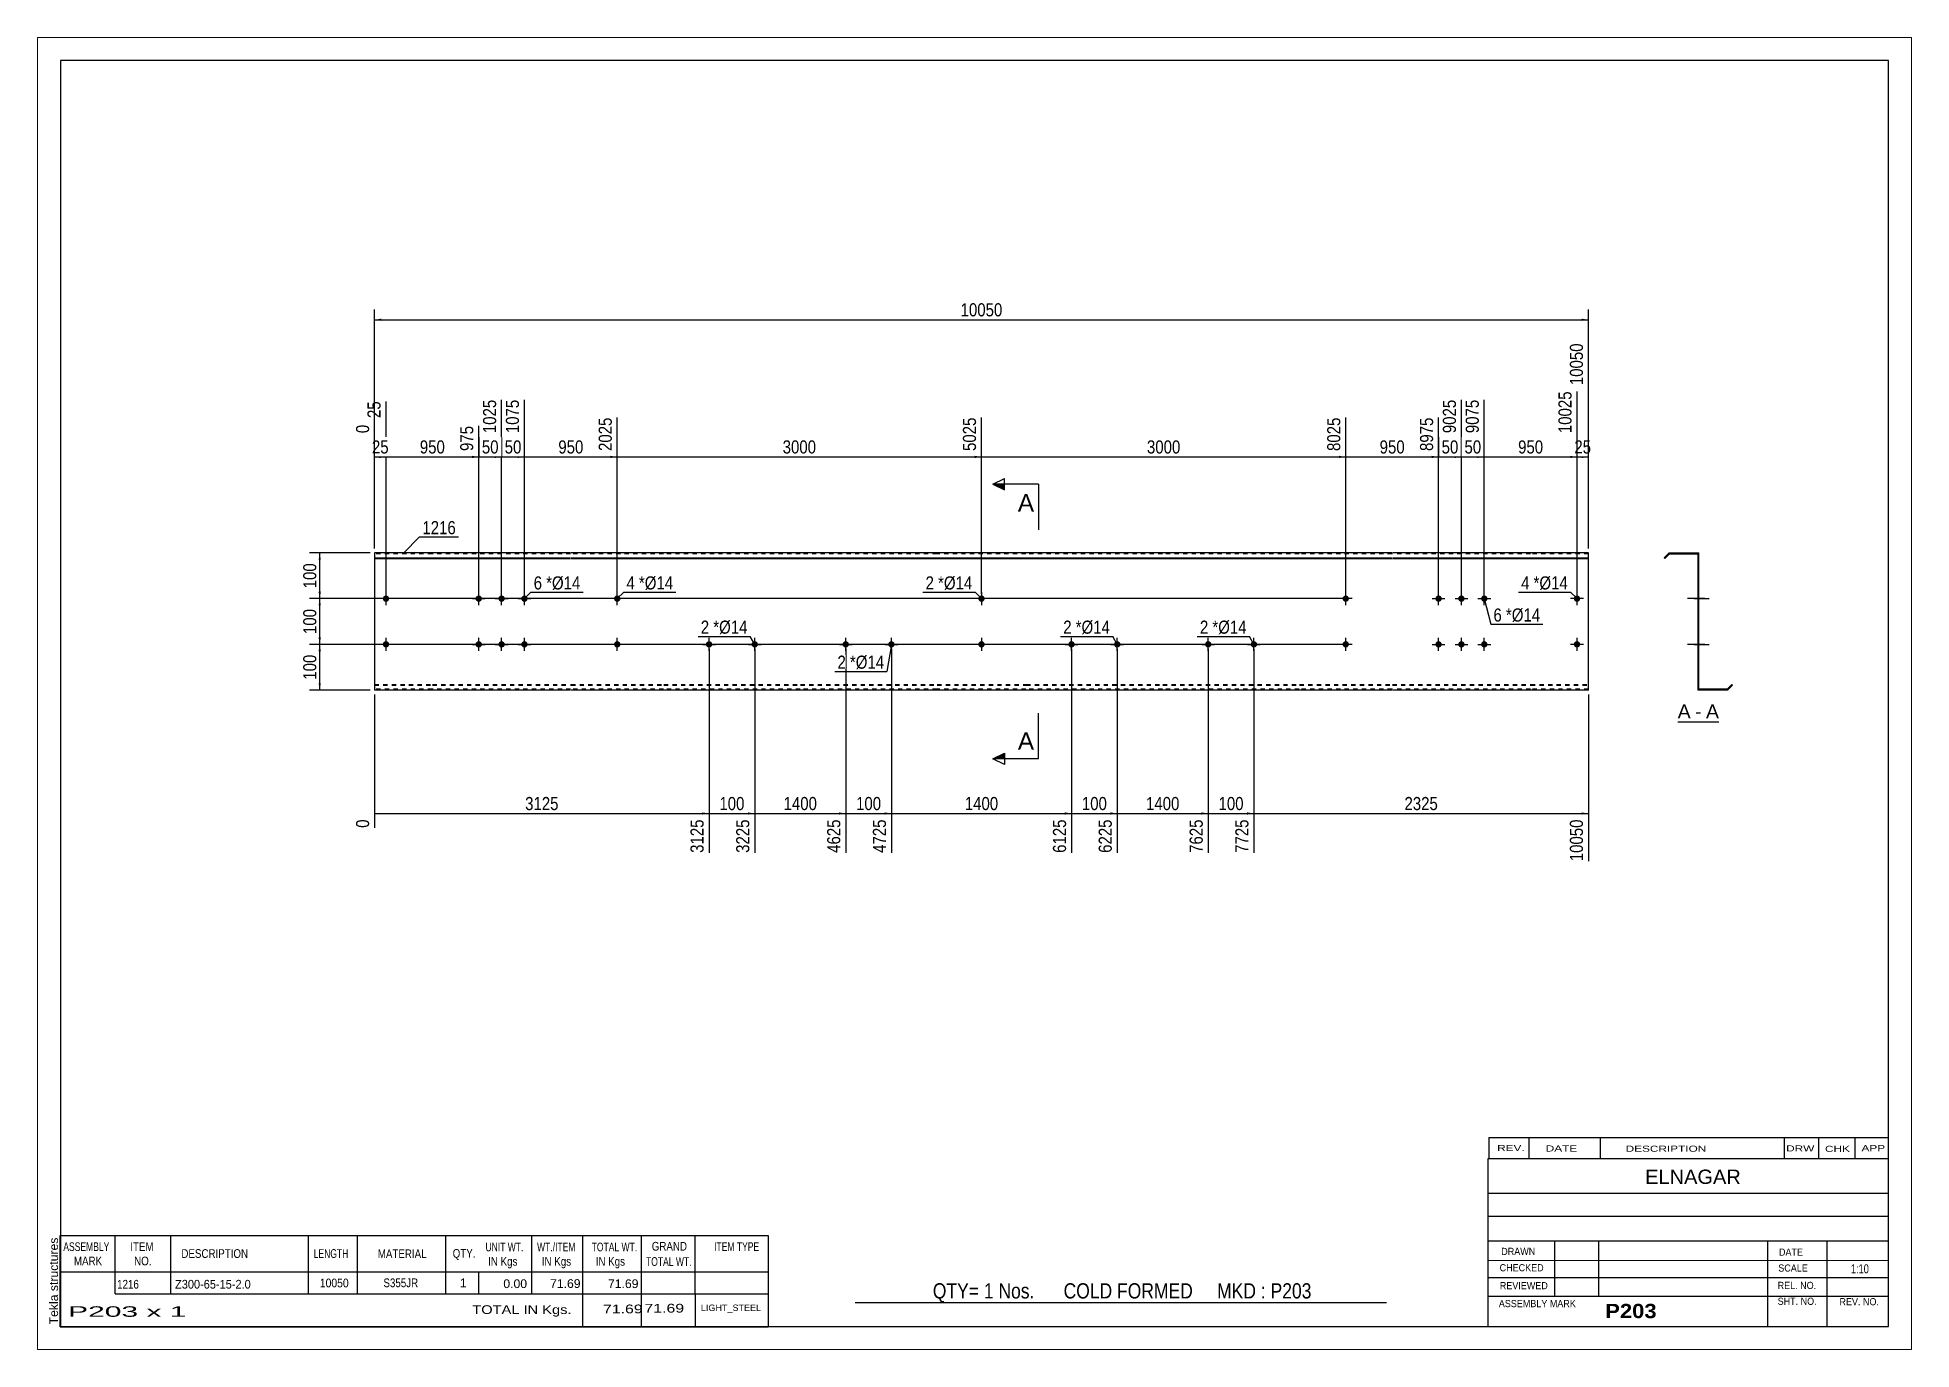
# Paper-space layout 'Layout1' of a CAD drawing. Header units: millimetres. Extents: x 0 to 410, y 0 to 287.
# The model-space entities are those that its viewports show. They can reach past a viewport. Long polylines and large blocks are cut down to what shows.
import ezdxf

# ---------------------------------------------------------------- set-up
doc = ezdxf.new("R2010")
doc.units = ezdxf.units.MM
doc.linetypes.add('DXK_LINE_DOT1', pattern=[1.8814, 0.9407, -0.9407])
doc.layers.add('Viewport layer', color=7, linetype='Continuous', plot=False)
doc.styles.add('Arial', font='ARIAL.TTF', dxfattribs={"height": 0.2})
doc.styles.add('Arial Bold', font='ARIALBD.TTF', dxfattribs={"height": 0.2})
doc.styles.add('Arial Narrow', font='ARIALN.TTF', dxfattribs={"height": 0.2})

# ---------------------------------------------------------------- blocks, each defined once
blk = doc.blocks.new('Unknown-629085039-1781')
at = {"color": 5, "linetype": 'Continuous'}
for p, q in [((331.25, 122.75), (-68.75, 122.75)), ((-68.75, 122.75), (-68.75, -154.25)), ((331.25, -154.25), (331.25, 122.75)), ((-68.75, -154.25), (331.25, -154.25))]:
    blk.add_line(p, q, dxfattribs=at)
at = {"color": 174, "linetype": 'Continuous', "style": 'Arial'}
blk.add_text('Tekla structures', height=1.9102, rotation=90, dxfattribs=at).set_placement((-69.25, -153.75))
blk = doc.blocks.new('Unknown-629085039-12 - 1234')
at = {"color": 7, "linetype": 'Continuous'}
blk.add_line((285.09, -21.95), (294.12, -21.95), dxfattribs=at)
at = {"color": 0, "linetype": 'Continuous'}
blk.add_wipeout([(287.94, -21.2), (287.94, -18), (285.09, -18), (285.09, -21.2)], dxfattribs=at)
blk.add_wipeout([(290.32, -21.2), (290.32, -18), (288.9, -18), (288.9, -21.2)], dxfattribs=at)
at = {"color": 96, "linetype": 'Continuous', "style": 'Arial'}
blk.add_text('A', height=3.06, dxfattribs=at).set_placement((285.09, -21.2))
at = {"color": 0, "linetype": 'Continuous'}
blk.add_wipeout([(294.12, -21.2), (294.12, -18), (291.28, -18), (291.28, -21.2)], dxfattribs=at)
at = {"color": 96, "linetype": 'Continuous', "style": 'Arial'}
for s, p in [('-', (288.9, -21.2)), ('A', (291.28, -21.2))]:
    blk.add_text(s, height=3.06, dxfattribs=at).set_placement(p)
blk = doc.blocks.new('Bolt-629085039-1223 - 1203')
at = {"linetype": 'Continuous'}
for points in [[(232.08, 5, -1), (233.48, 5, -1)], [(237.08, 5, -1), (238.48, 5, -1)], [(242.08, 5, -1), (243.48, 5, -1)], [(232.08, -5, -1), (233.48, -5, -1)], [(237.08, -5, -1), (238.48, -5, -1)], [(242.08, -5, -1), (243.48, -5, -1)]]:
    blk.add_hatch(color=3, dxfattribs=at).paths.add_polyline_path(points)
at = {"color": 3, "linetype": 'Continuous'}
for p, q in [((231.38, 5), (234.18, 5)), ((232.78, 3.6), (232.78, 6.4)), ((236.38, 5), (239.18, 5)), ((237.78, 3.6), (237.78, 6.4)), ((241.38, 5), (244.18, 5)), ((242.78, 3.6), (242.78, 6.4)), ((232.78, -6.4), (232.78, -3.6)), ((237.78, -6.4), (237.78, -3.6)), ((242.78, -6.4), (242.78, -3.6)), ((231.38, -5), (234.18, -5)), ((236.38, -5), (239.18, -5)), ((241.38, -5), (244.18, -5))]:
    blk.add_line(p, q, dxfattribs=at)
blk = doc.blocks.new('Part-629085039-1218 - 1203')
at = {"color": 2, "linetype": 'Continuous'}
for p, q in [((0, 15), (0, -15)), ((12.6, 15), (0, 15)), ((0, 13.94), (12.6, 13.94)), ((0, 13.8), (12.6, 13.8)), ((42.89, 15), (12.7, 15)), ((12.7, 13.94), (42.89, 13.94)), ((12.7, 13.8), (42.89, 13.8)), ((63.18, 15), (42.99, 15)), ((42.99, 13.94), (63.18, 13.94)), ((42.99, 13.8), (63.18, 13.8)), ((93.08, 15), (63.28, 15)), ((63.28, 13.94), (93.08, 13.94)), ((63.28, 13.8), (93.08, 13.8)), ((122.98, 15), (93.18, 15)), ((93.18, 13.94), (122.98, 13.94)), ((93.18, 13.8), (122.98, 13.8)), ((142.48, 15), (123.08, 15)), ((123.08, 13.94), (142.48, 13.94)), ((123.08, 13.8), (142.48, 13.8)), ((172.38, 15), (142.58, 15)), ((142.58, 13.94), (172.38, 13.94)), ((142.58, 13.8), (172.38, 13.8)), ((202.28, 15), (172.48, 15)), ((172.48, 13.94), (202.28, 13.94)), ((172.48, 13.8), (202.28, 13.8)), ((222.58, 15), (202.38, 15)), ((202.38, 13.94), (222.58, 13.94)), ((202.38, 13.8), (222.58, 13.8)), ((252.87, 15), (222.68, 15)), ((222.68, 13.94), (252.87, 13.94)), ((222.68, 13.8), (252.87, 13.8)), ((265.57, 15), (252.97, 15)), ((252.97, 13.94), (265.57, 13.94)), ((252.97, 13.8), (265.57, 13.8)), ((265.57, 13.94), (265.57, 15)), ((265.57, -15), (265.57, 13.94)), ((12.6, -15), (0, -15)), ((42.89, -15), (12.7, -15)), ((63.18, -15), (42.99, -15)), ((93.08, -15), (63.28, -15)), ((122.98, -15), (93.18, -15)), ((142.48, -15), (123.08, -15)), ((172.38, -15), (142.58, -15)), ((202.28, -15), (172.48, -15)), ((222.58, -15), (202.38, -15)), ((252.87, -15), (222.68, -15)), ((265.57, -15), (252.97, -15))]:
    blk.add_line(p, q, dxfattribs=at)
at = {"color": 7, "linetype": 'DXK_LINE_DOT1'}
for p, q in [((12.6, 14.8), (0, 14.8)), ((42.89, 14.8), (12.7, 14.8)), ((63.18, 14.8), (42.99, 14.8)), ((93.08, 14.8), (63.28, 14.8)), ((122.98, 14.8), (93.18, 14.8)), ((142.48, 14.8), (123.08, 14.8)), ((172.38, 14.8), (142.58, 14.8)), ((202.28, 14.8), (172.48, 14.8)), ((222.58, 14.8), (202.38, 14.8)), ((252.87, 14.8), (222.68, 14.8)), ((265.57, 14.8), (252.97, 14.8)), ((0, -13.8), (12.6, -13.8)), ((0, -13.94), (12.6, -13.94)), ((12.6, -14.8), (0, -14.8)), ((12.7, -13.8), (42.89, -13.8)), ((12.7, -13.94), (42.89, -13.94)), ((42.89, -14.8), (12.7, -14.8)), ((42.99, -13.8), (63.18, -13.8)), ((42.99, -13.94), (63.18, -13.94)), ((63.18, -14.8), (42.99, -14.8)), ((63.28, -13.8), (93.08, -13.8)), ((63.28, -13.94), (93.08, -13.94)), ((93.08, -14.8), (63.28, -14.8)), ((93.18, -13.8), (122.98, -13.8)), ((93.18, -13.94), (122.98, -13.94)), ((122.98, -14.8), (93.18, -14.8)), ((123.08, -13.8), (142.48, -13.8)), ((123.08, -13.94), (142.48, -13.94)), ((142.48, -14.8), (123.08, -14.8)), ((142.58, -13.8), (172.38, -13.8)), ((142.58, -13.94), (172.38, -13.94)), ((172.38, -14.8), (142.58, -14.8)), ((172.48, -13.8), (202.28, -13.8)), ((172.48, -13.94), (202.28, -13.94)), ((202.28, -14.8), (172.48, -14.8)), ((202.38, -13.8), (222.58, -13.8)), ((202.38, -13.94), (222.58, -13.94)), ((222.58, -14.8), (202.38, -14.8)), ((222.68, -13.8), (252.87, -13.8)), ((222.68, -13.94), (252.87, -13.94)), ((252.87, -14.8), (222.68, -14.8)), ((252.97, -13.8), (265.57, -13.8)), ((252.97, -13.94), (265.57, -13.94)), ((265.57, -14.8), (252.97, -14.8))]:
    blk.add_line(p, q, dxfattribs=at)
blk = doc.blocks.new('Bolt-629085039-1219 - 1203')
at = {"linetype": 'Continuous'}
for points in [[(1.8, 5, -1), (3.2, 5, -1)], [(52.39, 5, -1), (53.79, 5, -1)]]:
    blk.add_hatch(color=3, dxfattribs=at).paths.add_polyline_path(points)
at = {"color": 3, "linetype": 'Continuous'}
for p, q in [((3.9, 5), (1.1, 5)), ((2.5, 3.6), (2.5, 6.4)), ((54.49, 5), (51.69, 5)), ((53.09, 3.6), (53.09, 6.4))]:
    blk.add_line(p, q, dxfattribs=at)
blk = doc.blocks.new('Bolt-629085039-1220 - 1203')
at = {"linetype": 'Continuous'}
for points in [[(22.09, 5, -1), (23.49, 5, -1)], [(27.09, 5, -1), (28.49, 5, -1)], [(32.09, 5, -1), (33.49, 5, -1)], [(22.09, -5, -1), (23.49, -5, -1)], [(27.09, -5, -1), (28.49, -5, -1)], [(32.09, -5, -1), (33.49, -5, -1)]]:
    blk.add_hatch(color=3, dxfattribs=at).paths.add_polyline_path(points)
at = {"color": 3, "linetype": 'Continuous'}
for p, q in [((21.39, 5), (24.19, 5)), ((22.79, 3.6), (22.79, 6.4)), ((26.39, 5), (29.19, 5)), ((27.79, 3.6), (27.79, 6.4)), ((31.39, 5), (34.19, 5)), ((32.79, 3.6), (32.79, 6.4)), ((22.79, -6.4), (22.79, -3.6)), ((27.79, -6.4), (27.79, -3.6)), ((32.79, -6.4), (32.79, -3.6)), ((21.39, -5), (24.19, -5)), ((26.39, -5), (29.19, -5)), ((31.39, -5), (34.19, -5))]:
    blk.add_line(p, q, dxfattribs=at)
blk = doc.blocks.new('Bolt-629085039-1221 - 1203')
at = {"linetype": 'Continuous'}
for points in [[(1.8, -5, -1), (3.2, -5, -1)], [(52.39, -5, -1), (53.79, -5, -1)]]:
    blk.add_hatch(color=3, dxfattribs=at).paths.add_polyline_path(points)
at = {"color": 3, "linetype": 'Continuous'}
for p, q in [((2.5, -6.4), (2.5, -3.6)), ((53.09, -6.4), (53.09, -3.6)), ((3.9, -5), (1.1, -5)), ((54.49, -5), (51.69, -5))]:
    blk.add_line(p, q, dxfattribs=at)
blk = doc.blocks.new('Bolt-629085039-1222 - 1203')
at = {"linetype": 'Continuous'}
for points in [[(211.78, -5, -1), (213.18, -5, -1)], [(262.37, -5, -1), (263.77, -5, -1)]]:
    blk.add_hatch(color=3, dxfattribs=at).paths.add_polyline_path(points)
at = {"color": 3, "linetype": 'Continuous'}
for p, q in [((212.48, -6.4), (212.48, -3.6)), ((263.07, -6.4), (263.07, -3.6)), ((213.88, -5), (211.08, -5)), ((264.47, -5), (261.67, -5))]:
    blk.add_line(p, q, dxfattribs=at)
blk = doc.blocks.new('Bolt-629085039-1224 - 1203')
at = {"linetype": 'Continuous'}
for points in [[(211.78, 5, -1), (213.18, 5, -1)], [(262.37, 5, -1), (263.77, 5, -1)]]:
    blk.add_hatch(color=3, dxfattribs=at).paths.add_polyline_path(points)
at = {"color": 3, "linetype": 'Continuous'}
for p, q in [((213.88, 5), (211.08, 5)), ((212.48, 3.6), (212.48, 6.4)), ((264.47, 5), (261.67, 5)), ((263.07, 3.6), (263.07, 6.4))]:
    blk.add_line(p, q, dxfattribs=at)
blk = doc.blocks.new('Bolt-629085039-1225 - 1203')
at = {"linetype": 'Continuous'}
for points in [[(133.48, 5, -1), (132.08, 5, -1)], [(133.48, -5, -1), (132.08, -5, -1)]]:
    blk.add_hatch(color=3, dxfattribs=at).paths.add_polyline_path(points)
at = {"color": 3, "linetype": 'Continuous'}
for p, q in [((134.18, 5), (131.38, 5)), ((132.78, 6.4), (132.78, 3.6)), ((132.78, -3.6), (132.78, -6.4)), ((134.18, -5), (131.38, -5))]:
    blk.add_line(p, q, dxfattribs=at)
blk = doc.blocks.new('Bolt-629085039-1226 - 1203')
at = {"linetype": 'Continuous'}
for points in [[(182.38, -4.3, -1), (182.38, -5.7, -1)], [(192.38, -4.3, -1), (192.38, -5.7, -1)]]:
    blk.add_hatch(color=3, dxfattribs=at).paths.add_polyline_path(points)
at = {"color": 3, "linetype": 'Continuous'}
for p, q in [((182.38, -6.4), (182.38, -3.6)), ((192.38, -6.4), (192.38, -3.6)), ((180.98, -5), (183.78, -5)), ((190.98, -5), (193.78, -5))]:
    blk.add_line(p, q, dxfattribs=at)
blk = doc.blocks.new('Bolt-629085039-1227 - 1203')
at = {"linetype": 'Continuous'}
for points in [[(152.48, -4.3, -1), (152.48, -5.7, -1)], [(162.48, -4.3, -1), (162.48, -5.7, -1)]]:
    blk.add_hatch(color=3, dxfattribs=at).paths.add_polyline_path(points)
at = {"color": 3, "linetype": 'Continuous'}
for p, q in [((152.48, -6.4), (152.48, -3.6)), ((162.48, -6.4), (162.48, -3.6)), ((151.08, -5), (153.88, -5)), ((161.08, -5), (163.88, -5))]:
    blk.add_line(p, q, dxfattribs=at)
blk = doc.blocks.new('Bolt-629085039-1228 - 1203')
at = {"linetype": 'Continuous'}
for points in [[(73.18, -4.3, -1), (73.18, -5.7, -1)], [(83.18, -4.3, -1), (83.18, -5.7, -1)]]:
    blk.add_hatch(color=3, dxfattribs=at).paths.add_polyline_path(points)
at = {"color": 3, "linetype": 'Continuous'}
for p, q in [((73.18, -6.4), (73.18, -3.6)), ((83.18, -6.4), (83.18, -3.6)), ((71.78, -5), (74.58, -5)), ((81.78, -5), (84.58, -5))]:
    blk.add_line(p, q, dxfattribs=at)
blk = doc.blocks.new('Bolt-629085039-1229 - 1203')
at = {"linetype": 'Continuous'}
for points in [[(103.08, -4.3, -1), (103.08, -5.7, -1)], [(113.08, -4.3, -1), (113.08, -5.7, -1)]]:
    blk.add_hatch(color=3, dxfattribs=at).paths.add_polyline_path(points)
at = {"color": 3, "linetype": 'Continuous'}
for p, q in [((103.08, -6.4), (103.08, -3.6)), ((113.08, -6.4), (113.08, -3.6)), ((101.68, -5), (104.48, -5)), ((111.68, -5), (114.48, -5))]:
    blk.add_line(p, q, dxfattribs=at)
blk = doc.blocks.new('Bolt-629085039-1240 - 1234')
at = {"linetype": 'Continuous'}
blk.add_hatch(color=3, dxfattribs=at).paths.add_polyline_path([(289.51, -4.3), (289.51, -5.7), (289.71, -5.7), (289.71, -4.3)])
blk.add_hatch(color=3, dxfattribs=at).paths.add_polyline_path([(289.51, -4.3), (289.51, -5.7), (289.71, -5.7), (289.71, -4.3)])
at = {"color": 3, "linetype": 'Continuous'}
for p, q in [((288.68, -5), (291.98, -5)), ((288.68, -5), (291.98, -5)), ((289.51, -4.3), (289.71, -4.3)), ((289.51, -4.3), (289.71, -4.3)), ((289.51, -5.7), (289.71, -5.7)), ((289.51, -5.7), (289.71, -5.7))]:
    blk.add_line(p, q, dxfattribs=at)
blk = doc.blocks.new('Part-629085039-1236 - 1234')
at = {"color": 2, "linetype": 'Continuous'}
for p, q in [((283.21, 15), (282.15, 13.94)), ((282.15, 13.94), (282.29, 13.8)), ((283.29, 14.8), (282.29, 13.8)), ((283.21, 15), (289.71, 15)), ((283.29, 14.8), (289.51, 14.8)), ((289.51, 14.8), (289.51, -15)), ((289.71, -14.8), (289.71, 15)), ((296.01, -15), (289.51, -15)), ((295.93, -14.8), (289.71, -14.8)), ((295.93, -14.8), (296.93, -13.8)), ((296.01, -15), (297.07, -13.94)), ((297.07, -13.94), (296.93, -13.8))]:
    blk.add_line(p, q, dxfattribs=at)
blk = doc.blocks.new('Bolt-629085039-1237 - 1234')
at = {"linetype": 'Continuous'}
blk.add_hatch(color=3, dxfattribs=at).paths.add_polyline_path([(289.51, 5.7), (289.51, 4.3), (289.71, 4.3), (289.71, 5.7)])
blk.add_hatch(color=3, dxfattribs=at).paths.add_polyline_path([(289.51, 5.7), (289.51, 4.3), (289.71, 4.3), (289.71, 5.7)])
at = {"color": 3, "linetype": 'Continuous'}
for p, q in [((288.71, 5), (292.01, 5)), ((288.71, 5), (292.01, 5)), ((289.51, 5.7), (289.71, 5.7)), ((289.51, 5.7), (289.71, 5.7)), ((289.51, 4.3), (289.71, 4.3)), ((289.51, 4.3), (289.71, 4.3))]:
    blk.add_line(p, q, dxfattribs=at)
blk = doc.blocks.new('Bolt-629085039-1238 - 1234')
at = {"linetype": 'Continuous'}
for points in [[(289.51, 5.7), (289.51, 4.3), (289.71, 4.3), (289.71, 5.7)], [(289.51, 5.7), (289.51, 4.3), (289.71, 4.3), (289.71, 5.7)], [(289.51, 5.7), (289.51, 4.3), (289.71, 4.3), (289.71, 5.7)], [(289.51, -4.3), (289.51, -5.7), (289.71, -5.7), (289.71, -4.3)], [(289.51, -4.3), (289.51, -5.7), (289.71, -5.7), (289.71, -4.3)], [(289.51, -4.3), (289.51, -5.7), (289.71, -5.7), (289.71, -4.3)]]:
    blk.add_hatch(color=3, dxfattribs=at).paths.add_polyline_path(points)
at = {"color": 3, "linetype": 'Continuous'}
for p, q in [((291.01, 5), (287.21, 5)), ((291.01, 5), (287.21, 5)), ((291.01, 5), (287.21, 5)), ((289.71, 5.7), (289.51, 5.7)), ((289.71, 5.7), (289.51, 5.7)), ((289.71, 5.7), (289.51, 5.7)), ((289.71, 4.3), (289.51, 4.3)), ((289.71, 4.3), (289.51, 4.3)), ((289.71, 4.3), (289.51, 4.3)), ((291.01, -5), (287.21, -5)), ((291.01, -5), (287.21, -5)), ((291.01, -5), (287.21, -5)), ((289.71, -4.3), (289.51, -4.3)), ((289.71, -4.3), (289.51, -4.3)), ((289.71, -4.3), (289.51, -4.3)), ((289.71, -5.7), (289.51, -5.7)), ((289.71, -5.7), (289.51, -5.7)), ((289.71, -5.7), (289.51, -5.7))]:
    blk.add_line(p, q, dxfattribs=at)
blk = doc.blocks.new('Bolt-629085039-1239 - 1234')
at = {"linetype": 'Continuous'}
blk.add_hatch(color=3, dxfattribs=at).paths.add_polyline_path([(289.51, -4.3), (289.51, -5.7), (289.71, -5.7), (289.71, -4.3)])
blk.add_hatch(color=3, dxfattribs=at).paths.add_polyline_path([(289.51, -4.3), (289.51, -5.7), (289.71, -5.7), (289.71, -4.3)])
at = {"color": 3, "linetype": 'Continuous'}
for p, q in [((288.71, -5), (292.01, -5)), ((288.71, -5), (292.01, -5)), ((289.51, -4.3), (289.71, -4.3)), ((289.51, -4.3), (289.71, -4.3)), ((289.51, -5.7), (289.71, -5.7)), ((289.51, -5.7), (289.71, -5.7))]:
    blk.add_line(p, q, dxfattribs=at)
blk = doc.blocks.new('Bolt-629085039-1241 - 1234')
at = {"linetype": 'Continuous'}
for points in [[(289.51, 5.7), (289.51, 4.3), (289.71, 4.3), (289.71, 5.7)], [(289.51, 5.7), (289.51, 4.3), (289.71, 4.3), (289.71, 5.7)], [(289.51, 5.7), (289.51, 4.3), (289.71, 4.3), (289.71, 5.7)], [(289.51, -4.3), (289.51, -5.7), (289.71, -5.7), (289.71, -4.3)], [(289.51, -4.3), (289.51, -5.7), (289.71, -5.7), (289.71, -4.3)], [(289.51, -4.3), (289.51, -5.7), (289.71, -5.7), (289.71, -4.3)]]:
    blk.add_hatch(color=3, dxfattribs=at).paths.add_polyline_path(points)
at = {"color": 3, "linetype": 'Continuous'}
for p, q in [((291.03, 5), (287.23, 5)), ((291.03, 5), (287.23, 5)), ((291.03, 5), (287.23, 5)), ((289.71, 5.7), (289.51, 5.7)), ((289.71, 5.7), (289.51, 5.7)), ((289.71, 5.7), (289.51, 5.7)), ((289.71, 4.3), (289.51, 4.3)), ((289.71, 4.3), (289.51, 4.3)), ((289.71, 4.3), (289.51, 4.3)), ((291.03, -5), (287.23, -5)), ((291.03, -5), (287.23, -5)), ((291.03, -5), (287.23, -5)), ((289.71, -4.3), (289.51, -4.3)), ((289.71, -4.3), (289.51, -4.3)), ((289.71, -4.3), (289.51, -4.3)), ((289.71, -5.7), (289.51, -5.7)), ((289.71, -5.7), (289.51, -5.7)), ((289.71, -5.7), (289.51, -5.7))]:
    blk.add_line(p, q, dxfattribs=at)
blk = doc.blocks.new('Bolt-629085039-1242 - 1234')
at = {"linetype": 'Continuous'}
blk.add_hatch(color=3, dxfattribs=at).paths.add_polyline_path([(289.51, 5.7), (289.51, 4.3), (289.71, 4.3), (289.71, 5.7)])
blk.add_hatch(color=3, dxfattribs=at).paths.add_polyline_path([(289.51, 5.7), (289.51, 4.3), (289.71, 4.3), (289.71, 5.7)])
at = {"color": 3, "linetype": 'Continuous'}
for p, q in [((288.68, 5), (291.98, 5)), ((288.68, 5), (291.98, 5)), ((289.51, 5.7), (289.71, 5.7)), ((289.51, 5.7), (289.71, 5.7)), ((289.51, 4.3), (289.71, 4.3)), ((289.51, 4.3), (289.71, 4.3))]:
    blk.add_line(p, q, dxfattribs=at)
blk = doc.blocks.new('Bolt-629085039-1243 - 1234')
at = {"linetype": 'Continuous'}
for points in [[(289.71, 4.3), (289.71, 5.7), (289.51, 5.7), (289.51, 4.3)], [(289.71, -5.7), (289.71, -4.3), (289.51, -4.3), (289.51, -5.7)]]:
    blk.add_hatch(color=3, dxfattribs=at).paths.add_polyline_path(points)
at = {"color": 3, "linetype": 'Continuous'}
for p, q in [((289.71, 5), (287.51, 5)), ((289.71, 5.7), (289.51, 5.7)), ((289.71, 4.3), (289.51, 4.3)), ((289.71, -5), (287.51, -5)), ((289.71, -4.3), (289.51, -4.3)), ((289.71, -5.7), (289.51, -5.7))]:
    blk.add_line(p, q, dxfattribs=at)
blk = doc.blocks.new('Bolt-629085039-1244 - 1234')
at = {"linetype": 'Continuous'}
blk.add_hatch(color=3, dxfattribs=at).paths.add_polyline_path([(289.71, -5.7), (289.71, -4.3), (289.51, -4.3), (289.51, -5.7)])
blk.add_hatch(color=3, dxfattribs=at).paths.add_polyline_path([(289.71, -5.7), (289.71, -4.3), (289.51, -4.3), (289.51, -5.7)])
at = {"color": 3, "linetype": 'Continuous'}
for p, q in [((288.76, -5), (291.51, -5)), ((288.76, -5), (291.51, -5)), ((289.51, -4.3), (289.71, -4.3)), ((289.51, -4.3), (289.71, -4.3)), ((289.51, -5.7), (289.71, -5.7)), ((289.51, -5.7), (289.71, -5.7))]:
    blk.add_line(p, q, dxfattribs=at)
blk = doc.blocks.new('Bolt-629085039-1245 - 1234')
at = {"linetype": 'Continuous'}
blk.add_hatch(color=3, dxfattribs=at).paths.add_polyline_path([(289.71, -5.7), (289.71, -4.3), (289.51, -4.3), (289.51, -5.7)])
blk.add_hatch(color=3, dxfattribs=at).paths.add_polyline_path([(289.71, -5.7), (289.71, -4.3), (289.51, -4.3), (289.51, -5.7)])
at = {"color": 3, "linetype": 'Continuous'}
for p, q in [((288.76, -5), (291.51, -5)), ((288.76, -5), (291.51, -5)), ((289.51, -4.3), (289.71, -4.3)), ((289.51, -4.3), (289.71, -4.3)), ((289.51, -5.7), (289.71, -5.7)), ((289.51, -5.7), (289.71, -5.7))]:
    blk.add_line(p, q, dxfattribs=at)
blk = doc.blocks.new('Bolt-629085039-1246 - 1234')
at = {"linetype": 'Continuous'}
blk.add_hatch(color=3, dxfattribs=at).paths.add_polyline_path([(289.71, -5.7), (289.71, -4.3), (289.51, -4.3), (289.51, -5.7)])
blk.add_hatch(color=3, dxfattribs=at).paths.add_polyline_path([(289.71, -5.7), (289.71, -4.3), (289.51, -4.3), (289.51, -5.7)])
at = {"color": 3, "linetype": 'Continuous'}
for p, q in [((288.76, -5), (291.51, -5)), ((288.76, -5), (291.51, -5)), ((289.51, -4.3), (289.71, -4.3)), ((289.51, -4.3), (289.71, -4.3)), ((289.51, -5.7), (289.71, -5.7)), ((289.51, -5.7), (289.71, -5.7))]:
    blk.add_line(p, q, dxfattribs=at)
blk = doc.blocks.new('Bolt-629085039-1247 - 1234')
at = {"linetype": 'Continuous'}
blk.add_hatch(color=3, dxfattribs=at).paths.add_polyline_path([(289.71, -5.7), (289.71, -4.3), (289.51, -4.3), (289.51, -5.7)])
blk.add_hatch(color=3, dxfattribs=at).paths.add_polyline_path([(289.71, -5.7), (289.71, -4.3), (289.51, -4.3), (289.51, -5.7)])
at = {"color": 3, "linetype": 'Continuous'}
for p, q in [((288.76, -5), (291.51, -5)), ((288.76, -5), (291.51, -5)), ((289.51, -4.3), (289.71, -4.3)), ((289.51, -4.3), (289.71, -4.3)), ((289.51, -5.7), (289.71, -5.7)), ((289.51, -5.7), (289.71, -5.7))]:
    blk.add_line(p, q, dxfattribs=at)
blk = doc.blocks.new('StraightDimension-629085039-1357 - 1203')
at = {"linetype": 'Continuous'}
for points in [[(-12.25, -6.5), (-12, -5), (-11.75, -6.5)], [(-11.75, -13.5), (-12, -15), (-12.25, -13.5)]]:
    blk.add_hatch(color=7, dxfattribs=at).paths.add_polyline_path(points)
at = {"color": 7, "linetype": 'Continuous'}
for p, q in [((211.48, -5), (-14.25, -5)), ((-12, -15), (-12, -5)), ((-1, -15), (-14.25, -15))]:
    blk.add_line(p, q, dxfattribs=at)
at = {"color": 0}
blk.add_wipeout([(-12.15, -6.66), (-16.35, -6.66), (-16.35, -13.34), (-12.15, -13.34)], dxfattribs=at)
at = {"color": 3, "style": 'Arial Narrow'}
blk.add_text('100', height=2.863, rotation=90.0002, dxfattribs=at).set_placement((-12.75, -12.74))
blk = doc.blocks.new('StraightDimension-629085039-1356 - 1203')
at = {"linetype": 'Continuous'}
for points in [[(-12.25, 3.5), (-12, 5), (-11.75, 3.5)], [(-11.75, -3.5), (-12, -5), (-12.25, -3.5)]]:
    blk.add_hatch(color=7, dxfattribs=at).paths.add_polyline_path(points)
at = {"color": 7, "linetype": 'Continuous'}
for p, q in [((211.48, 5), (-14.25, 5)), ((-12, -5), (-12, 5)), ((211.48, -5), (-14.25, -5))]:
    blk.add_line(p, q, dxfattribs=at)
at = {"color": 0}
blk.add_wipeout([(-12.15, 3.34), (-16.35, 3.34), (-16.35, -3.34), (-12.15, -3.34)], dxfattribs=at)
at = {"color": 3, "style": 'Arial Narrow'}
blk.add_text('100', height=2.863, rotation=90.0002, dxfattribs=at).set_placement((-12.75, -2.74))
blk = doc.blocks.new('StraightDimension-629085039-1355 - 1203')
at = {"linetype": 'Continuous'}
for points in [[(-12.25, 13.5), (-12, 15), (-11.75, 13.5)], [(-11.75, 6.5), (-12, 5), (-12.25, 6.5)]]:
    blk.add_hatch(color=7, dxfattribs=at).paths.add_polyline_path(points)
at = {"color": 7, "linetype": 'Continuous'}
for p, q in [((-1, 15), (-14.25, 15)), ((-12, 5), (-12, 15)), ((211.48, 5), (-14.25, 5))]:
    blk.add_line(p, q, dxfattribs=at)
at = {"color": 0}
blk.add_wipeout([(-12.15, 13.34), (-16.35, 13.34), (-16.35, 6.66), (-12.15, 6.66)], dxfattribs=at)
at = {"color": 3, "style": 'Arial Narrow'}
blk.add_text('100', height=2.863, rotation=90.0002, dxfattribs=at).set_placement((-12.75, 7.26))
blk = doc.blocks.new('StraightDimension-629085039-1323 - 1203')
at = {"linetype": 'Continuous'}
blk.add_hatch(color=7, dxfattribs=at).paths.add_polyline_path([(150.98, -41.75), (152.48, -42), (150.98, -42.25)])
at = {"color": 7, "linetype": 'Continuous'}
for p, q in [((113.08, -6), (113.08, -50.61)), ((152.48, -6), (152.48, -50.61)), ((113.08, -42), (152.48, -42))]:
    blk.add_line(p, q, dxfattribs=at)
at = {"color": 0}
blk.add_wipeout([(137.04, -41.85), (137.04, -37.65), (128.53, -37.65), (128.53, -41.85)], dxfattribs=at)
at = {"color": 0, "linetype": 'Continuous'}
blk.add_wipeout([(151.88, -42.7), (147.68, -42.7), (147.68, -51.21), (151.88, -51.21)], dxfattribs=at)
at = {"color": 3, "style": 'Arial Narrow'}
blk.add_text('1400', height=2.863, dxfattribs=at).set_placement((129.13, -41.25))
at = {"color": 3, "linetype": 'Continuous', "style": 'Arial Narrow'}
blk.add_text('6125', height=2.863, rotation=90.0002, dxfattribs=at).set_placement((151.28, -50.61))
blk = doc.blocks.new('StraightDimension-629085039-1322 - 1203')
at = {"linetype": 'Continuous'}
blk.add_hatch(color=7, dxfattribs=at).paths.add_polyline_path([(160.98, -41.75), (162.48, -42), (160.98, -42.25)])
at = {"color": 7, "linetype": 'Continuous'}
for p, q in [((152.48, -6), (152.48, -50.61)), ((162.48, -6), (162.48, -50.61)), ((152.48, -42), (162.48, -42))]:
    blk.add_line(p, q, dxfattribs=at)
at = {"color": 0}
blk.add_wipeout([(160.83, -41.85), (160.83, -37.65), (154.14, -37.65), (154.14, -41.85)], dxfattribs=at)
at = {"color": 0, "linetype": 'Continuous'}
blk.add_wipeout([(161.88, -42.7), (157.68, -42.7), (157.68, -51.21), (161.88, -51.21)], dxfattribs=at)
at = {"color": 3, "style": 'Arial Narrow'}
blk.add_text('100', height=2.863, dxfattribs=at).set_placement((154.74, -41.25))
at = {"color": 3, "linetype": 'Continuous', "style": 'Arial Narrow'}
blk.add_text('6225', height=2.863, rotation=90.0002, dxfattribs=at).set_placement((161.28, -50.61))
blk = doc.blocks.new('StraightDimension-629085039-1265 - 1203')
at = {"linetype": 'Continuous'}
blk.add_hatch(color=7, dxfattribs=at).paths.add_polyline_path([(236.28, 36.25), (237.78, 36), (236.28, 35.75)])
at = {"color": 7, "linetype": 'Continuous'}
for p, q in [((237.78, 6), (237.78, 48.51)), ((232.78, 6), (232.78, 44.61)), ((232.78, 36), (237.78, 36))]:
    blk.add_line(p, q, dxfattribs=at)
at = {"color": 0}
blk.add_wipeout([(237.7, 36.15), (237.7, 40.35), (232.85, 40.35), (232.85, 36.15)], dxfattribs=at)
at = {"color": 0, "linetype": 'Continuous'}
blk.add_wipeout([(237.18, 49.11), (232.98, 49.11), (232.98, 40.6), (237.18, 40.6)], dxfattribs=at)
at = {"color": 3, "linetype": 'Continuous', "style": 'Arial Narrow'}
blk.add_text('9025', height=2.863, rotation=90.0002, dxfattribs=at).set_placement((236.58, 41.2))
at = {"color": 3, "style": 'Arial Narrow'}
blk.add_text('50', height=2.863, dxfattribs=at).set_placement((233.45, 36.75))
blk = doc.blocks.new('StraightDimension-629085039-1262 - 1203')
at = {"linetype": 'Continuous'}
blk.add_hatch(color=7, dxfattribs=at).paths.add_polyline_path([(264.07, 36.25), (265.57, 36), (264.07, 35.75)])
at = {"color": 7, "linetype": 'Continuous'}
for p, q in [((265.57, 16), (265.57, 60.84)), ((263.07, 6), (263.07, 50.34)), ((263.07, 36), (265.57, 36))]:
    blk.add_line(p, q, dxfattribs=at)
at = {"color": 0, "linetype": 'Continuous'}
blk.add_wipeout([(264.97, 61.44), (260.77, 61.44), (260.77, 51.1), (264.97, 51.1)], dxfattribs=at)
at = {"color": 0}
blk.add_wipeout([(266.75, 36.15), (266.75, 40.35), (261.89, 40.35), (261.89, 36.15)], dxfattribs=at)
at = {"color": 3, "linetype": 'Continuous', "style": 'Arial Narrow'}
blk.add_text('10050', height=2.863, rotation=90.0002, dxfattribs=at).set_placement((264.37, 51.7))
at = {"color": 3, "style": 'Arial Narrow'}
blk.add_text('25', height=2.863, dxfattribs=at).set_placement((262.49, 36.75))
blk = doc.blocks.new('StraightDimension-629085039-1270 - 1203')
at = {"linetype": 'Continuous'}
blk.add_hatch(color=7, dxfattribs=at).paths.add_polyline_path([(31.29, 36.25), (32.79, 36), (31.29, 35.75)])
at = {"color": 7, "linetype": 'Continuous'}
for p, q in [((27.79, 6), (27.79, 48.51)), ((32.79, 6), (32.79, 48.51)), ((27.79, 36), (32.79, 36))]:
    blk.add_line(p, q, dxfattribs=at)
at = {"color": 0}
blk.add_wipeout([(32.72, 36.15), (32.72, 40.35), (27.87, 40.35), (27.87, 36.15)], dxfattribs=at)
at = {"color": 0, "linetype": 'Continuous'}
blk.add_wipeout([(32.19, 49.11), (27.99, 49.11), (27.99, 40.6), (32.19, 40.6)], dxfattribs=at)
at = {"color": 3, "linetype": 'Continuous', "style": 'Arial Narrow'}
blk.add_text('1075', height=2.863, rotation=90.0002, dxfattribs=at).set_placement((31.59, 41.2))
at = {"color": 3, "style": 'Arial Narrow'}
blk.add_text('50', height=2.863, dxfattribs=at).set_placement((28.47, 36.75))
blk = doc.blocks.new('StraightDimension-629085039-1264 - 1203')
at = {"linetype": 'Continuous'}
blk.add_hatch(color=7, dxfattribs=at).paths.add_polyline_path([(241.28, 36.25), (242.78, 36), (241.28, 35.75)])
at = {"color": 7, "linetype": 'Continuous'}
for p, q in [((237.78, 6), (237.78, 48.51)), ((242.78, 6), (242.78, 48.51)), ((237.78, 36), (242.78, 36))]:
    blk.add_line(p, q, dxfattribs=at)
at = {"color": 0}
blk.add_wipeout([(242.7, 36.15), (242.7, 40.35), (237.85, 40.35), (237.85, 36.15)], dxfattribs=at)
at = {"color": 0, "linetype": 'Continuous'}
blk.add_wipeout([(242.18, 49.11), (237.98, 49.11), (237.98, 40.6), (242.18, 40.6)], dxfattribs=at)
at = {"color": 3, "linetype": 'Continuous', "style": 'Arial Narrow'}
blk.add_text('9075', height=2.863, rotation=90.0002, dxfattribs=at).set_placement((241.58, 41.2))
at = {"color": 3, "style": 'Arial Narrow'}
blk.add_text('50', height=2.863, dxfattribs=at).set_placement((238.45, 36.75))
blk = doc.blocks.new('StraightDimension-629085039-1263 - 1203')
at = {"linetype": 'Continuous'}
blk.add_hatch(color=7, dxfattribs=at).paths.add_polyline_path([(261.57, 36.25), (263.07, 36), (261.57, 35.75)])
at = {"color": 7, "linetype": 'Continuous'}
for p, q in [((263.07, 6), (263.07, 50.34)), ((242.78, 6), (242.78, 48.51)), ((242.78, 36), (263.07, 36))]:
    blk.add_line(p, q, dxfattribs=at)
at = {"color": 0}
blk.add_wipeout([(256.26, 36.15), (256.26, 40.35), (249.58, 40.35), (249.58, 36.15)], dxfattribs=at)
at = {"color": 3, "style": 'Arial Narrow'}
blk.add_text('950', height=2.863, dxfattribs=at).set_placement((250.18, 36.75))
at = {"color": 0, "linetype": 'Continuous'}
blk.add_wipeout([(262.47, 50.94), (258.27, 50.94), (258.27, 40.6), (262.47, 40.6)], dxfattribs=at)
at = {"color": 3, "linetype": 'Continuous', "style": 'Arial Narrow'}
blk.add_text('10025', height=2.863, rotation=90.0002, dxfattribs=at).set_placement((261.87, 41.2))
blk = doc.blocks.new('StraightDimension-629085039-1266 - 1203')
at = {"linetype": 'Continuous'}
blk.add_hatch(color=7, dxfattribs=at).paths.add_polyline_path([(231.28, 36.25), (232.78, 36), (231.28, 35.75)])
at = {"color": 7, "linetype": 'Continuous'}
for p, q in [((212.48, 6), (212.48, 44.61)), ((232.78, 6), (232.78, 44.61)), ((212.48, 36), (232.78, 36))]:
    blk.add_line(p, q, dxfattribs=at)
at = {"color": 0}
blk.add_wipeout([(225.97, 36.15), (225.97, 40.35), (219.29, 40.35), (219.29, 36.15)], dxfattribs=at)
at = {"color": 3, "style": 'Arial Narrow'}
blk.add_text('950', height=2.863, dxfattribs=at).set_placement((219.89, 36.75))
at = {"color": 0, "linetype": 'Continuous'}
blk.add_wipeout([(232.18, 45.21), (227.98, 45.21), (227.98, 36.7), (232.18, 36.7)], dxfattribs=at)
at = {"color": 3, "linetype": 'Continuous', "style": 'Arial Narrow'}
blk.add_text('8975', height=2.863, rotation=90.0002, dxfattribs=at).set_placement((231.58, 37.3))
blk = doc.blocks.new('StraightDimension-629085039-1267 - 1203')
at = {"linetype": 'Continuous'}
blk.add_hatch(color=7, dxfattribs=at).paths.add_polyline_path([(210.98, 36.25), (212.48, 36), (210.98, 35.75)])
at = {"color": 7, "linetype": 'Continuous'}
for p, q in [((132.78, 6), (132.78, 44.61)), ((212.48, 6), (212.48, 44.61)), ((132.78, 36), (212.48, 36))]:
    blk.add_line(p, q, dxfattribs=at)
at = {"color": 0, "linetype": 'Continuous'}
blk.add_wipeout([(211.88, 45.21), (207.68, 45.21), (207.68, 36.7), (211.88, 36.7)], dxfattribs=at)
at = {"color": 0}
blk.add_wipeout([(176.89, 36.15), (176.89, 40.35), (168.38, 40.35), (168.38, 36.15)], dxfattribs=at)
at = {"color": 3, "linetype": 'Continuous', "style": 'Arial Narrow'}
blk.add_text('8025', height=2.863, rotation=90.0002, dxfattribs=at).set_placement((211.28, 37.3))
at = {"color": 3, "style": 'Arial Narrow'}
blk.add_text('3000', height=2.863, dxfattribs=at).set_placement((168.98, 36.75))
blk = doc.blocks.new('StraightDimension-629085039-1268 - 1203')
at = {"linetype": 'Continuous'}
blk.add_hatch(color=7, dxfattribs=at).paths.add_polyline_path([(131.28, 36.25), (132.78, 36), (131.28, 35.75)])
at = {"color": 7, "linetype": 'Continuous'}
for p, q in [((53.09, 6), (53.09, 44.61)), ((132.78, 6), (132.78, 44.61)), ((53.09, 36), (132.78, 36))]:
    blk.add_line(p, q, dxfattribs=at)
at = {"color": 0, "linetype": 'Continuous'}
blk.add_wipeout([(132.18, 45.21), (127.98, 45.21), (127.98, 36.7), (132.18, 36.7)], dxfattribs=at)
at = {"color": 0}
blk.add_wipeout([(97.19, 36.15), (97.19, 40.35), (88.68, 40.35), (88.68, 36.15)], dxfattribs=at)
at = {"color": 3, "linetype": 'Continuous', "style": 'Arial Narrow'}
blk.add_text('5025', height=2.863, rotation=90.0002, dxfattribs=at).set_placement((131.58, 37.3))
at = {"color": 3, "style": 'Arial Narrow'}
blk.add_text('3000', height=2.863, dxfattribs=at).set_placement((89.28, 36.75))
blk = doc.blocks.new('StraightDimension-629085039-1326 - 1203')
at = {"linetype": 'Continuous'}
blk.add_hatch(color=7, dxfattribs=at).paths.add_polyline_path([(81.68, -41.75), (83.18, -42), (81.68, -42.25)])
at = {"color": 7, "linetype": 'Continuous'}
for p, q in [((73.18, -6), (73.18, -50.61)), ((83.18, -6), (83.18, -50.61)), ((73.18, -42), (83.18, -42))]:
    blk.add_line(p, q, dxfattribs=at)
at = {"color": 0}
blk.add_wipeout([(81.53, -41.85), (81.53, -37.65), (74.84, -37.65), (74.84, -41.85)], dxfattribs=at)
at = {"color": 0, "linetype": 'Continuous'}
blk.add_wipeout([(82.58, -42.7), (78.38, -42.7), (78.38, -51.21), (82.58, -51.21)], dxfattribs=at)
at = {"color": 3, "style": 'Arial Narrow'}
blk.add_text('100', height=2.863, dxfattribs=at).set_placement((75.44, -41.25))
at = {"color": 3, "linetype": 'Continuous', "style": 'Arial Narrow'}
blk.add_text('3225', height=2.863, rotation=90.0002, dxfattribs=at).set_placement((81.98, -50.61))
blk = doc.blocks.new('StraightDimension-629085039-1269 - 1203')
at = {"linetype": 'Continuous'}
blk.add_hatch(color=7, dxfattribs=at).paths.add_polyline_path([(51.59, 36.25), (53.09, 36), (51.59, 35.75)])
at = {"color": 7, "linetype": 'Continuous'}
for p, q in [((32.79, 6), (32.79, 48.51)), ((53.09, 6), (53.09, 44.61)), ((32.79, 36), (53.09, 36))]:
    blk.add_line(p, q, dxfattribs=at)
at = {"color": 0}
blk.add_wipeout([(46.28, 36.15), (46.28, 40.35), (39.6, 40.35), (39.6, 36.15)], dxfattribs=at)
at = {"color": 3, "style": 'Arial Narrow'}
blk.add_text('950', height=2.863, dxfattribs=at).set_placement((40.2, 36.75))
at = {"color": 0, "linetype": 'Continuous'}
blk.add_wipeout([(52.49, 45.21), (48.29, 45.21), (48.29, 36.7), (52.49, 36.7)], dxfattribs=at)
at = {"color": 3, "linetype": 'Continuous', "style": 'Arial Narrow'}
blk.add_text('2025', height=2.863, rotation=90.0002, dxfattribs=at).set_placement((51.89, 37.3))
blk = doc.blocks.new('StraightDimension-629085039-1320 - 1203')
at = {"linetype": 'Continuous'}
blk.add_hatch(color=7, dxfattribs=at).paths.add_polyline_path([(190.88, -41.75), (192.38, -42), (190.88, -42.25)])
at = {"color": 7, "linetype": 'Continuous'}
for p, q in [((182.38, -6), (182.38, -50.61)), ((192.38, -6), (192.38, -50.61)), ((182.38, -42), (192.38, -42))]:
    blk.add_line(p, q, dxfattribs=at)
at = {"color": 0}
blk.add_wipeout([(190.73, -41.85), (190.73, -37.65), (184.04, -37.65), (184.04, -41.85)], dxfattribs=at)
at = {"color": 0, "linetype": 'Continuous'}
blk.add_wipeout([(191.78, -42.7), (187.58, -42.7), (187.58, -51.21), (191.78, -51.21)], dxfattribs=at)
at = {"color": 3, "style": 'Arial Narrow'}
blk.add_text('100', height=2.863, dxfattribs=at).set_placement((184.64, -41.25))
at = {"color": 3, "linetype": 'Continuous', "style": 'Arial Narrow'}
blk.add_text('7725', height=2.863, rotation=90.0002, dxfattribs=at).set_placement((191.18, -50.61))
blk = doc.blocks.new('StraightDimension-629085039-1271 - 1203')
at = {"linetype": 'Continuous'}
blk.add_hatch(color=7, dxfattribs=at).paths.add_polyline_path([(26.29, 36.25), (27.79, 36), (26.29, 35.75)])
at = {"color": 7, "linetype": 'Continuous'}
for p, q in [((27.79, 6), (27.79, 48.51)), ((22.79, 6), (22.79, 42.78)), ((22.79, 36), (27.79, 36))]:
    blk.add_line(p, q, dxfattribs=at)
at = {"color": 0}
blk.add_wipeout([(27.72, 36.15), (27.72, 40.35), (22.87, 40.35), (22.87, 36.15)], dxfattribs=at)
at = {"color": 0, "linetype": 'Continuous'}
blk.add_wipeout([(27.19, 49.11), (22.99, 49.11), (22.99, 40.6), (27.19, 40.6)], dxfattribs=at)
at = {"color": 3, "linetype": 'Continuous', "style": 'Arial Narrow'}
blk.add_text('1025', height=2.863, rotation=90.0002, dxfattribs=at).set_placement((26.59, 41.2))
at = {"color": 3, "style": 'Arial Narrow'}
blk.add_text('50', height=2.863, dxfattribs=at).set_placement((23.47, 36.75))
blk = doc.blocks.new('StraightDimension-629085039-1272 - 1203')
at = {"linetype": 'Continuous'}
blk.add_hatch(color=7, dxfattribs=at).paths.add_polyline_path([(21.29, 36.25), (22.79, 36), (21.29, 35.75)])
at = {"color": 7, "linetype": 'Continuous'}
for p, q in [((2.5, 6), (2.5, 48.16)), ((22.79, 6), (22.79, 42.78)), ((2.5, 36), (22.79, 36))]:
    blk.add_line(p, q, dxfattribs=at)
at = {"color": 0}
blk.add_wipeout([(15.99, 36.15), (15.99, 40.35), (9.3, 40.35), (9.3, 36.15)], dxfattribs=at)
at = {"color": 3, "style": 'Arial Narrow'}
blk.add_text('950', height=2.863, dxfattribs=at).set_placement((9.9, 36.75))
at = {"color": 0, "linetype": 'Continuous'}
blk.add_wipeout([(22.19, 43.38), (17.99, 43.38), (17.99, 36.7), (22.19, 36.7)], dxfattribs=at)
at = {"color": 3, "linetype": 'Continuous', "style": 'Arial Narrow'}
blk.add_text('975', height=2.863, rotation=90.0002, dxfattribs=at).set_placement((21.59, 37.3))
blk = doc.blocks.new('StraightDimension-629085039-1273 - 1203')
at = {"linetype": 'Continuous'}
blk.add_hatch(color=7, dxfattribs=at).paths.add_polyline_path([(1, 36.25), (2.5, 36), (1, 35.75)])
at = {"color": 7, "linetype": 'Continuous'}
for p, q in [((2.5, 6), (2.5, 48.16)), ((0, 16), (0, 43.03)), ((0, 36), (2.5, 36))]:
    blk.add_line(p, q, dxfattribs=at)
at = {"color": 0, "linetype": 'Continuous'}
blk.add_wipeout([(1.9, 48.76), (-2.3, 48.76), (-2.3, 43.9), (1.9, 43.9)], dxfattribs=at)
at = {"color": 0}
blk.add_wipeout([(3.68, 36.15), (3.68, 40.35), (-1.18, 40.35), (-1.18, 36.15)], dxfattribs=at)
at = {"color": 0, "linetype": 'Continuous'}
blk.add_wipeout([(-0.6, 43.63), (-4.8, 43.63), (-4.8, 40.6), (-0.6, 40.6)], dxfattribs=at)
at = {"color": 3, "linetype": 'Continuous', "style": 'Arial Narrow'}
for s, height, p in [('25', 2.863, (1.3, 44.5)), ('0', 2.86, (-1.2, 41.2))]:
    blk.add_text(s, height=height, rotation=90.0002, dxfattribs=at).set_placement(p)
at = {"color": 3, "style": 'Arial Narrow'}
blk.add_text('25', height=2.863, dxfattribs=at).set_placement((-0.58, 36.75))
blk = doc.blocks.new('StraightDimension-629085039-1383 - 1203')
at = {"linetype": 'Continuous'}
for points in [[(1.5, 65.75), (0, 66), (1.5, 66.25)], [(264.07, 66.25), (265.57, 66), (264.07, 65.75)]]:
    blk.add_hatch(color=7, dxfattribs=at).paths.add_polyline_path(points)
at = {"color": 7, "linetype": 'Continuous'}
for p, q in [((0, 16), (0, 68.25)), ((0, 66), (265.57, 66)), ((265.57, 16), (265.57, 68.25))]:
    blk.add_line(p, q, dxfattribs=at)
at = {"color": 0}
blk.add_wipeout([(137.96, 66.15), (137.96, 70.35), (127.61, 70.35), (127.61, 66.15)], dxfattribs=at)
at = {"color": 3, "style": 'Arial Narrow'}
blk.add_text('10050', height=2.863, dxfattribs=at).set_placement((128.21, 66.75))
blk = doc.blocks.new('StraightDimension-629085039-1319 - 1203')
at = {"linetype": 'Continuous'}
blk.add_hatch(color=7, dxfattribs=at).paths.add_polyline_path([(264.07, -41.75), (265.57, -42), (264.07, -42.25)])
at = {"color": 7, "linetype": 'Continuous'}
for p, q in [((192.38, -6), (192.38, -50.61)), ((265.57, -16), (265.57, -52.44)), ((192.38, -42), (265.57, -42))]:
    blk.add_line(p, q, dxfattribs=at)
at = {"color": 0}
blk.add_wipeout([(233.23, -41.85), (233.23, -37.65), (224.72, -37.65), (224.72, -41.85)], dxfattribs=at)
at = {"color": 0, "linetype": 'Continuous'}
blk.add_wipeout([(264.97, -42.7), (260.77, -42.7), (260.77, -53.04), (264.97, -53.04)], dxfattribs=at)
at = {"color": 3, "style": 'Arial Narrow'}
blk.add_text('2325', height=2.863, dxfattribs=at).set_placement((225.32, -41.25))
at = {"color": 3, "linetype": 'Continuous', "style": 'Arial Narrow'}
blk.add_text('10050', height=2.863, rotation=90.0002, dxfattribs=at).set_placement((264.37, -52.44))
blk = doc.blocks.new('StraightDimension-629085039-1321 - 1203')
at = {"linetype": 'Continuous'}
blk.add_hatch(color=7, dxfattribs=at).paths.add_polyline_path([(180.88, -41.75), (182.38, -42), (180.88, -42.25)])
at = {"color": 7, "linetype": 'Continuous'}
for p, q in [((162.48, -6), (162.48, -50.61)), ((182.38, -6), (182.38, -50.61)), ((162.48, -42), (182.38, -42))]:
    blk.add_line(p, q, dxfattribs=at)
at = {"color": 0}
blk.add_wipeout([(176.69, -41.85), (176.69, -37.65), (168.18, -37.65), (168.18, -41.85)], dxfattribs=at)
at = {"color": 0, "linetype": 'Continuous'}
blk.add_wipeout([(181.78, -42.7), (177.58, -42.7), (177.58, -51.21), (181.78, -51.21)], dxfattribs=at)
at = {"color": 3, "style": 'Arial Narrow'}
blk.add_text('1400', height=2.863, dxfattribs=at).set_placement((168.78, -41.25))
at = {"color": 3, "linetype": 'Continuous', "style": 'Arial Narrow'}
blk.add_text('7625', height=2.863, rotation=90.0002, dxfattribs=at).set_placement((181.18, -50.61))
blk = doc.blocks.new('StraightDimension-629085039-1324 - 1203')
at = {"linetype": 'Continuous'}
blk.add_hatch(color=7, dxfattribs=at).paths.add_polyline_path([(111.58, -41.75), (113.08, -42), (111.58, -42.25)])
at = {"color": 7, "linetype": 'Continuous'}
for p, q in [((103.08, -6), (103.08, -50.61)), ((113.08, -6), (113.08, -50.61)), ((103.08, -42), (113.08, -42))]:
    blk.add_line(p, q, dxfattribs=at)
at = {"color": 0}
blk.add_wipeout([(111.43, -41.85), (111.43, -37.65), (104.74, -37.65), (104.74, -41.85)], dxfattribs=at)
at = {"color": 0, "linetype": 'Continuous'}
blk.add_wipeout([(112.48, -42.7), (108.28, -42.7), (108.28, -51.21), (112.48, -51.21)], dxfattribs=at)
at = {"color": 3, "style": 'Arial Narrow'}
blk.add_text('100', height=2.863, dxfattribs=at).set_placement((105.34, -41.25))
at = {"color": 3, "linetype": 'Continuous', "style": 'Arial Narrow'}
blk.add_text('4725', height=2.863, rotation=90.0002, dxfattribs=at).set_placement((111.88, -50.61))
blk = doc.blocks.new('StraightDimension-629085039-1325 - 1203')
at = {"linetype": 'Continuous'}
blk.add_hatch(color=7, dxfattribs=at).paths.add_polyline_path([(101.58, -41.75), (103.08, -42), (101.58, -42.25)])
at = {"color": 7, "linetype": 'Continuous'}
for p, q in [((83.18, -6), (83.18, -50.61)), ((103.08, -6), (103.08, -50.61)), ((83.18, -42), (103.08, -42))]:
    blk.add_line(p, q, dxfattribs=at)
at = {"color": 0}
blk.add_wipeout([(97.39, -41.85), (97.39, -37.65), (88.88, -37.65), (88.88, -41.85)], dxfattribs=at)
at = {"color": 0, "linetype": 'Continuous'}
blk.add_wipeout([(102.48, -42.7), (98.28, -42.7), (98.28, -51.21), (102.48, -51.21)], dxfattribs=at)
at = {"color": 3, "style": 'Arial Narrow'}
blk.add_text('1400', height=2.863, dxfattribs=at).set_placement((89.48, -41.25))
at = {"color": 3, "linetype": 'Continuous', "style": 'Arial Narrow'}
blk.add_text('4625', height=2.863, rotation=90.0002, dxfattribs=at).set_placement((101.88, -50.61))
blk = doc.blocks.new('StraightDimension-629085039-1327 - 1203')
at = {"linetype": 'Continuous'}
blk.add_hatch(color=7, dxfattribs=at).paths.add_polyline_path([(71.68, -41.75), (73.18, -42), (71.68, -42.25)])
at = {"color": 7, "linetype": 'Continuous'}
for p, q in [((73.18, -6), (73.18, -50.61)), ((0, -16), (0, -45.13)), ((0, -42), (73.18, -42))]:
    blk.add_line(p, q, dxfattribs=at)
at = {"color": 0}
blk.add_wipeout([(40.85, -41.85), (40.85, -37.65), (32.34, -37.65), (32.34, -41.85)], dxfattribs=at)
at = {"color": 0, "linetype": 'Continuous'}
for points in [[(-0.6, -42.7), (-4.8, -42.7), (-4.8, -45.73), (-0.6, -45.73)], [(72.58, -42.7), (68.38, -42.7), (68.38, -51.21), (72.58, -51.21)]]:
    blk.add_wipeout(points, dxfattribs=at)
at = {"color": 3, "style": 'Arial Narrow'}
blk.add_text('3125', height=2.863, dxfattribs=at).set_placement((32.94, -41.25))
at = {"color": 3, "linetype": 'Continuous', "style": 'Arial Narrow'}
for s, height, p in [('0', 2.86, (-1.2, -45.13)), ('3125', 2.863, (71.98, -50.61))]:
    blk.add_text(s, height=height, rotation=90.0002, dxfattribs=at).set_placement(p)
blk = doc.blocks.new('CBS_BOM-629085039-1838')
at = {"color": 7, "linetype": 'Continuous'}
for p, q in [((-68.78, -142.28), (-68.78, -134.28)), ((-68.78, -134.28), (86.14, -134.28)), ((-56.78, -142.28), (-56.78, -134.28)), ((-44.59, -142.28), (-44.59, -134.28)), ((-14.43, -142.28), (-14.43, -134.28)), ((-3.75, -142.28), (-3.75, -134.28)), ((15.57, -142.28), (15.57, -134.28)), ((34.37, -142.28), (34.37, -134.28)), ((45.58, -142.28), (45.58, -134.28)), ((58.37, -142.28), (58.37, -134.28)), ((70.12, -142.28), (70.12, -134.28)), ((86.14, -134.29), (86.14, -142.27)), ((-68.78, -142.28), (86.14, -142.28)), ((-68.78, -147.08), (-68.78, -142.28)), ((-56.78, -147.08), (-56.78, -142.28)), ((-44.59, -147.08), (-44.59, -142.28)), ((-14.43, -147.08), (-14.43, -142.28)), ((-3.75, -147.08), (-3.75, -142.28)), ((15.57, -147.08), (15.57, -142.28)), ((22.83, -147.08), (22.83, -142.28)), ((34.37, -147.08), (34.37, -142.28)), ((45.58, -147.08), (45.58, -142.28)), ((58.37, -147.08), (58.37, -142.28)), ((70.14, -147.08), (70.14, -142.28)), ((86.14, -142.28), (86.14, -147.08)), ((-68.78, -154.28), (-68.78, -147.1)), ((-56.78, -147.08), (86.14, -147.08)), ((45.58, -154.28), (45.58, -147.1)), ((58.37, -154.28), (58.37, -147.1)), ((70.18, -154.28), (70.18, -147.1)), ((86.14, -147.08), (86.14, -154.28)), ((-68.78, -154.28), (86.14, -154.28))]:
    blk.add_line(p, q, dxfattribs=at)
at = {"color": 3, "linetype": 'Continuous', "style": 'Arial'}
for s, height, width, p in [('ASSEMBLY', 1.91, 0.7, (-68.1, -137.71)), ('MARK', 1.91, 0.8, (-65.78, -140.84)), ('ITEM', 1.91, 0.8, (-53.45, -137.71)), ('NO.', 1.91, 0.8, (-52.6, -140.84)), ('DESCRIPTION', 1.9102, 0.8, (-42.27, -139.21)), ('LENGTH', 1.91, 0.7, (-13.32, -139.21)), ('MATERIAL', 1.91, 0.8, (0.7, -139.26)), ('QTY.', 1.91, 0.8, (17.09, -139.18)), ('UNIT WT.', 1.91, 0.7, (24.26, -137.78)), ('IN Kgs', 1.91, 0.8, (24.84, -140.92)), ('WT./ITEM', 1.91, 0.7, (35.55, -137.78)), ('IN Kgs', 1.91, 0.8, (36.59, -140.92)), ('TOTAL WT.', 1.91, 0.7, (47.49, -137.78)), ('IN Kgs', 1.91, 0.8, (48.38, -140.92)), ('TOTAL WT.', 1.91, 0.7, (59.38, -140.96)), ('GRAND', 1.91, 0.8, (60.64, -137.62)), ('ITEM TYPE', 1.91, 0.7, (74.28, -137.7))]:
    blk.add_text(s, height=height, dxfattribs=dict(at, width=width)).set_placement(p)
at = {"color": 7, "linetype": 'Continuous', "style": 'Arial'}
for s, height, width, p in [('1216', 1.91, 0.8, (-56.32, -145.93)), ('Z300-65-15-2.0', 1.9102, 0.9, (-43.65, -145.93)), ('10050', 1.91, 0.85, (-11.97, -145.65)), ('S355JR', 1.91, 0.8, (1.94, -145.62))]:
    blk.add_text(s, height=height, dxfattribs=dict(at, width=width)).set_placement(p)
for s, p in [('1', (18.66, -145.62)), ('0.00', (28.17, -145.81)), ('71.69', (38.39, -145.78)), ('71.69', (51.06, -145.81))]:
    blk.add_text(s, height=1.91, dxfattribs=at).set_placement(p)
at = {"color": 6, "linetype": 'Continuous', "style": 'Arial'}
for s, height, width, p in [('P203 x 1', 2.292, 2.05, (-67.06, -152.09)), ('TOTAL IN Kgs.', 1.9102, 1.2, (21.38, -151.48)), ('71.69', 1.91, 1.3, (49.97, -151.33)), ('71.69', 1.91, 1.3, (59.04, -151.17))]:
    blk.add_text(s, height=height, dxfattribs=dict(at, width=width)).set_placement(p)
blk.add_text('LIGHT_STEEL', height=1.4135, dxfattribs=at).set_placement((71.39, -150.83))
blk = doc.blocks.new('CBS_CALLOFF-629085039-1839')
at = {"color": 7, "linetype": 'Continuous'}
blk.add_line((105.13, -148.98), (221.36, -149), dxfattribs=at)
at = {"color": 3, "linetype": 'Continuous', "style": 'Arial Narrow'}
blk.add_text('QTY= 1 Nos.      COLD FORMED     MKD : P203', height=3.3405, dxfattribs=at).set_placement((122.13, -148.09))
blk = doc.blocks.new('CBS_NAME_BLOG-629085039-1840')
at = {"color": 7, "linetype": 'Continuous'}
for p, q in [((243.66, -117.5), (331.18, -117.5)), ((243.66, -154.21), (243.66, -117.5)), ((243.66, -125.04), (331.18, -125.04)), ((243.73, -130.09), (331.25, -130.09)), ((243.66, -135.46), (331.18, -135.46)), ((258.18, -147.57), (258.18, -135.47)), ((267.87, -147.54), (267.87, -135.47)), ((304.78, -154.21), (304.78, -135.48)), ((317.83, -154.21), (317.83, -135.47)), ((243.67, -139.76), (331.25, -139.74)), ((243.66, -143.51), (331.18, -143.51)), ((243.66, -147.55), (331.18, -147.55)), ((243.66, -154.25), (331.25, -154.25))]:
    blk.add_line(p, q, dxfattribs=at)
at = {"color": 3, "linetype": 'Continuous', "style": 'Arial'}
blk.add_text('ELNAGAR', height=3.133, dxfattribs=at).set_placement((277.98, -123.03))
at = {"color": 3, "linetype": 'Continuous'}
for s, height, style, width, p in [('DRAWN', 1.566, 'Arial', 0.9, (246.49, -138.57)), ('DATE', 1.566, 'Arial', 0.9, (307.25, -138.73)), ('CHECKED', 1.566, 'Arial', 0.9, (246.14, -142.14)), ('SCALE', 1.566, 'Arial', 0.9, (307.1, -142.21)), ('1:10', 1.957, 'Arial Narrow', 0.9, (322.99, -142.57)), ('REVIEWED', 1.566, 'Arial', 0.9, (246.18, -146.06)), ('REL. NO.', 1.566, 'Arial', 0.9, (306.96, -146.01)), ('ASSEMBLY MARK', 1.5663, 'Arial', 0.9, (245.96, -149.99)), ('P203', 3.131, 'Arial Bold', 1.1, (269.24, -152.39)), ('SHT. NO.', 1.566, 'Arial', 0.9, (306.96, -149.48)), ('REV. NO.', 1.566, 'Arial', 0.9, (320.48, -149.57))]:
    blk.add_text(s, height=height, dxfattribs=dict(at, style=style, width=width)).set_placement(p)
blk = doc.blocks.new('CBS_REVISION-629085039-1841')
at = {"color": 7, "linetype": 'Continuous'}
for p, q in [((243.74, -112.87), (331.24, -112.87)), ((243.74, -112.87), (243.74, -117.5)), ((252.54, -112.87), (252.54, -117.5)), ((268.13, -112.87), (268.13, -117.44)), ((308.39, -112.87), (308.39, -117.5)), ((315.93, -112.87), (315.93, -117.5)), ((323.88, -112.87), (323.88, -117.5)), ((243.74, -117.5), (331.24, -117.5))]:
    blk.add_line(p, q, dxfattribs=at)
at = {"color": 7, "style": 'Arial Narrow', "width": 1.7}
for s, height, p in [('REV.', 1.326, (245.6, -115.82)), ('DATE', 1.326, (256.23, -115.94)), ('DESCRIPTION', 1.3257, (273.71, -115.99)), ('DRW', 1.326, (308.82, -115.93)), ('CHK', 1.326, (317.31, -116.02)), ('APP', 1.326, (325.31, -115.87))]:
    blk.add_text(s, height=height, dxfattribs=at).set_placement(p)
blk = doc.blocks.new('Mark-629085039-1411 - 1203')
at = {"color": 0}
blk.add_wipeout([(103.09, -10.33), (103.09, -7.33), (101.27, -7.33), (101.27, -10.33)], dxfattribs=at)
blk.add_wipeout([(103.09, -10.33), (103.09, -7.33), (101.27, -7.33), (101.27, -10.33)], dxfattribs=at)
blk.add_wipeout([(105.27, -10.33), (105.27, -7.33), (103.99, -7.33), (103.99, -10.33)], dxfattribs=at)
blk.add_wipeout([(105.27, -10.33), (105.27, -7.33), (103.99, -7.33), (103.99, -10.33)], dxfattribs=at)
at = {"color": 3, "style": 'Arial Narrow'}
blk.add_text('2', height=2.86, dxfattribs=at).set_placement((101.27, -10.33))
at = {"color": 0}
blk.add_wipeout([(111.48, -10.33), (111.48, -7.33), (105.27, -7.33), (105.27, -10.33)], dxfattribs=at)
blk.add_wipeout([(111.48, -10.33), (111.48, -7.33), (105.27, -7.33), (105.27, -10.33)], dxfattribs=at)
at = {"color": 7, "linetype": 'Continuous'}
for p in [(113.08, -5), (100.67, -10.93)]:
    blk.add_line(p, (112.08, -10.93), dxfattribs=at)
at = {"color": 3, "style": 'Arial Narrow'}
for s, height, p in [('*', 2.86, (103.99, -10.33)), ('Ø14', 2.863, (105.27, -10.33))]:
    blk.add_text(s, height=height, dxfattribs=at).set_placement(p)
blk = doc.blocks.new('Mark-629085039-1406 - 1203')
at = {"color": 0}
blk.add_wipeout([(246.62, -0.01), (246.62, 2.99), (244.79, 2.99), (244.79, -0.01)], dxfattribs=at)
blk.add_wipeout([(246.62, -0.01), (246.62, 2.99), (244.79, 2.99), (244.79, -0.01)], dxfattribs=at)
at = {"color": 7, "linetype": 'Continuous'}
blk.add_line((242.78, 5), (244.19, -0.61), dxfattribs=at)
at = {"color": 0}
blk.add_wipeout([(248.8, -0.01), (248.8, 2.99), (247.52, 2.99), (247.52, -0.01)], dxfattribs=at)
blk.add_wipeout([(248.8, -0.01), (248.8, 2.99), (247.52, 2.99), (247.52, -0.01)], dxfattribs=at)
at = {"color": 3, "style": 'Arial Narrow'}
blk.add_text('6', height=2.86, dxfattribs=at).set_placement((244.79, -0.01))
at = {"color": 0}
blk.add_wipeout([(255.01, -0.01), (255.01, 2.99), (248.8, 2.99), (248.8, -0.01)], dxfattribs=at)
blk.add_wipeout([(255.01, -0.01), (255.01, 2.99), (248.8, 2.99), (248.8, -0.01)], dxfattribs=at)
at = {"color": 7, "linetype": 'Continuous'}
blk.add_line((244.19, -0.61), (255.61, -0.61), dxfattribs=at)
at = {"color": 3, "style": 'Arial Narrow'}
for s, height, p in [('*', 2.86, (247.52, -0.01)), ('Ø14', 2.863, (248.8, -0.01))]:
    blk.add_text(s, height=height, dxfattribs=at).set_placement(p)
blk = doc.blocks.new('Mark-629085039-1410 - 1203')
at = {"color": 0}
blk.add_wipeout([(73.19, -2.67), (73.19, 0.33), (71.37, 0.33), (71.37, -2.67)], dxfattribs=at)
blk.add_wipeout([(73.19, -2.67), (73.19, 0.33), (71.37, 0.33), (71.37, -2.67)], dxfattribs=at)
blk.add_wipeout([(75.37, -2.67), (75.37, 0.33), (74.09, 0.33), (74.09, -2.67)], dxfattribs=at)
blk.add_wipeout([(75.37, -2.67), (75.37, 0.33), (74.09, 0.33), (74.09, -2.67)], dxfattribs=at)
at = {"color": 3, "style": 'Arial Narrow'}
blk.add_text('2', height=2.86, dxfattribs=at).set_placement((71.37, -2.67))
at = {"color": 0}
blk.add_wipeout([(81.58, -2.67), (81.58, 0.33), (75.37, 0.33), (75.37, -2.67)], dxfattribs=at)
blk.add_wipeout([(81.58, -2.67), (81.58, 0.33), (75.37, 0.33), (75.37, -2.67)], dxfattribs=at)
at = {"color": 7, "linetype": 'Continuous'}
for p in [(70.77, -3.27), (83.18, -5)]:
    blk.add_line(p, (82.18, -3.27), dxfattribs=at)
at = {"color": 3, "style": 'Arial Narrow'}
for s, height, p in [('*', 2.86, (74.09, -2.67)), ('Ø14', 2.863, (75.37, -2.67))]:
    blk.add_text(s, height=height, dxfattribs=at).set_placement(p)
blk = doc.blocks.new('Mark-629085039-1408 - 1203')
at = {"color": 0}
blk.add_wipeout([(182.39, -2.67), (182.39, 0.33), (180.57, 0.33), (180.57, -2.67)], dxfattribs=at)
blk.add_wipeout([(182.39, -2.67), (182.39, 0.33), (180.57, 0.33), (180.57, -2.67)], dxfattribs=at)
blk.add_wipeout([(184.57, -2.67), (184.57, 0.33), (183.29, 0.33), (183.29, -2.67)], dxfattribs=at)
blk.add_wipeout([(184.57, -2.67), (184.57, 0.33), (183.29, 0.33), (183.29, -2.67)], dxfattribs=at)
at = {"color": 3, "style": 'Arial Narrow'}
blk.add_text('2', height=2.86, dxfattribs=at).set_placement((180.57, -2.67))
at = {"color": 0}
blk.add_wipeout([(190.78, -2.67), (190.78, 0.33), (184.57, 0.33), (184.57, -2.67)], dxfattribs=at)
blk.add_wipeout([(190.78, -2.67), (190.78, 0.33), (184.57, 0.33), (184.57, -2.67)], dxfattribs=at)
at = {"color": 7, "linetype": 'Continuous'}
for p in [(179.97, -3.27), (192.38, -5)]:
    blk.add_line(p, (191.38, -3.27), dxfattribs=at)
at = {"color": 3, "style": 'Arial Narrow'}
for s, height, p in [('*', 2.86, (183.29, -2.67)), ('Ø14', 2.863, (184.57, -2.67))]:
    blk.add_text(s, height=height, dxfattribs=at).set_placement(p)
blk = doc.blocks.new('SectionMark-629085039-1260 - 1203')
at = {"linetype": 'Continuous'}
for points in [[(137.78, 30.05), (137.78, 28.8), (135.28, 30.05)], [(137.78, -28.8), (137.78, -30.05), (135.28, -30.05)]]:
    blk.add_hatch(color=30, dxfattribs=at).paths.add_polyline_path(points)
at = {"color": 30, "linetype": 'Continuous'}
for p, q in [((135.28, 30.05), (137.78, 31.3)), ((135.28, 30.05), (137.78, 28.8)), ((137.78, 28.8), (137.78, 31.3)), ((135.28, -30.05), (137.78, -28.8)), ((137.78, -31.3), (135.28, -30.05)), ((137.78, -28.8), (137.78, -31.3))]:
    blk.add_line(p, q, dxfattribs=at)
at = {"color": 0, "linetype": 'Continuous'}
for points in [[(144.28, 24.05), (144.28, 28.05), (140.73, 28.05), (140.73, 24.05)], [(144.28, -28.05), (144.28, -24.05), (140.73, -24.05), (140.73, -28.05)]]:
    blk.add_wipeout(points, dxfattribs=at)
at = {"color": 30, "linetype": 'Continuous'}
for p, q in [((145.28, 30.05), (135.28, 30.05)), ((145.28, 30.05), (145.28, 20.05)), ((145.28, -30.05), (145.28, -20.05)), ((145.28, -30.05), (135.28, -30.05))]:
    blk.add_line(p, q, dxfattribs=at)
at = {"color": 96, "linetype": 'Continuous', "style": 'Arial'}
for p in [(140.73, 24.05), (140.73, -28.05)]:
    blk.add_text('A', height=3.82, dxfattribs=at).set_placement(p)
blk = doc.blocks.new('Mark-629085039-1386 - 1203')
at = {"color": 0}
blk.add_wipeout([(17.77, 19.09), (17.77, 22.09), (10.46, 22.09), (10.46, 19.09)], dxfattribs=at)
blk.add_wipeout([(17.77, 19.09), (17.77, 22.09), (10.46, 22.09), (10.46, 19.09)], dxfattribs=at)
at = {"color": 7, "linetype": 'Continuous'}
for p, q in [((6.32, 14.95), (9.86, 18.49)), ((9.86, 18.49), (18.37, 18.49))]:
    blk.add_line(p, q, dxfattribs=at)
at = {"color": 3, "style": 'Arial Narrow'}
blk.add_text('1216', height=2.863, dxfattribs=at).set_placement((10.46, 19.09))
blk = doc.blocks.new('MarkSet-629085039-1397 - 1203')
at = {"color": 0}
blk.add_wipeout([(56.93, 7.01), (56.93, 10.01), (55.1, 10.01), (55.1, 7.01)], dxfattribs=at)
blk.add_wipeout([(56.93, 7.01), (56.93, 10.01), (55.1, 10.01), (55.1, 7.01)], dxfattribs=at)
at = {"color": 7, "linetype": 'Continuous'}
blk.add_line((53.09, 5), (54.5, 6.41), dxfattribs=at)
at = {"color": 0}
blk.add_wipeout([(59.11, 7.01), (59.11, 10.01), (57.83, 10.01), (57.83, 7.01)], dxfattribs=at)
blk.add_wipeout([(59.11, 7.01), (59.11, 10.01), (57.83, 10.01), (57.83, 7.01)], dxfattribs=at)
at = {"color": 3, "style": 'Arial Narrow'}
blk.add_text('4', height=2.86, dxfattribs=at).set_placement((55.1, 7.01))
at = {"color": 0}
blk.add_wipeout([(65.32, 7.01), (65.32, 10.01), (59.11, 10.01), (59.11, 7.01)], dxfattribs=at)
blk.add_wipeout([(65.32, 7.01), (65.32, 10.01), (59.11, 10.01), (59.11, 7.01)], dxfattribs=at)
at = {"color": 7, "linetype": 'Continuous'}
blk.add_line((54.5, 6.41), (65.92, 6.41), dxfattribs=at)
at = {"color": 3, "style": 'Arial Narrow'}
for s, height, p in [('*', 2.86, (57.83, 7.01)), ('Ø14', 2.863, (59.11, 7.01))]:
    blk.add_text(s, height=height, dxfattribs=at).set_placement(p)
blk = doc.blocks.new('MarkSet-629085039-1402 - 1203')
at = {"color": 0}
blk.add_wipeout([(252.66, 7.01), (252.66, 10.01), (250.84, 10.01), (250.84, 7.01)], dxfattribs=at)
blk.add_wipeout([(252.66, 7.01), (252.66, 10.01), (250.84, 10.01), (250.84, 7.01)], dxfattribs=at)
blk.add_wipeout([(254.84, 7.01), (254.84, 10.01), (253.56, 10.01), (253.56, 7.01)], dxfattribs=at)
blk.add_wipeout([(254.84, 7.01), (254.84, 10.01), (253.56, 10.01), (253.56, 7.01)], dxfattribs=at)
at = {"color": 3, "style": 'Arial Narrow'}
blk.add_text('4', height=2.86, dxfattribs=at).set_placement((250.84, 7.01))
at = {"color": 0}
blk.add_wipeout([(261.06, 7.01), (261.06, 10.01), (254.84, 10.01), (254.84, 7.01)], dxfattribs=at)
blk.add_wipeout([(261.06, 7.01), (261.06, 10.01), (254.84, 10.01), (254.84, 7.01)], dxfattribs=at)
at = {"color": 7, "linetype": 'Continuous'}
for p in [(250.24, 6.41), (263.07, 5)]:
    blk.add_line(p, (261.66, 6.41), dxfattribs=at)
at = {"color": 3, "style": 'Arial Narrow'}
for s, height, p in [('*', 2.86, (253.56, 7.01)), ('Ø14', 2.863, (254.84, 7.01))]:
    blk.add_text(s, height=height, dxfattribs=at).set_placement(p)
blk = doc.blocks.new('Mark-629085039-1405 - 1203')
at = {"color": 0}
blk.add_wipeout([(36.64, 7.01), (36.64, 10.01), (34.81, 10.01), (34.81, 7.01)], dxfattribs=at)
blk.add_wipeout([(36.64, 7.01), (36.64, 10.01), (34.81, 10.01), (34.81, 7.01)], dxfattribs=at)
at = {"color": 7, "linetype": 'Continuous'}
blk.add_line((32.79, 5), (34.21, 6.41), dxfattribs=at)
at = {"color": 0}
blk.add_wipeout([(38.81, 7.01), (38.81, 10.01), (37.54, 10.01), (37.54, 7.01)], dxfattribs=at)
blk.add_wipeout([(38.81, 7.01), (38.81, 10.01), (37.54, 10.01), (37.54, 7.01)], dxfattribs=at)
at = {"color": 3, "style": 'Arial Narrow'}
blk.add_text('6', height=2.86, dxfattribs=at).set_placement((34.81, 7.01))
at = {"color": 0}
blk.add_wipeout([(45.03, 7.01), (45.03, 10.01), (38.81, 10.01), (38.81, 7.01)], dxfattribs=at)
blk.add_wipeout([(45.03, 7.01), (45.03, 10.01), (38.81, 10.01), (38.81, 7.01)], dxfattribs=at)
at = {"color": 7, "linetype": 'Continuous'}
blk.add_line((34.21, 6.41), (45.63, 6.41), dxfattribs=at)
at = {"color": 3, "style": 'Arial Narrow'}
for s, height, p in [('*', 2.86, (37.54, 7.01)), ('Ø14', 2.863, (38.81, 7.01))]:
    blk.add_text(s, height=height, dxfattribs=at).set_placement(p)
blk = doc.blocks.new('Mark-629085039-1407 - 1203')
at = {"color": 0}
blk.add_wipeout([(122.38, 7.01), (122.38, 10.01), (120.55, 10.01), (120.55, 7.01)], dxfattribs=at)
blk.add_wipeout([(122.38, 7.01), (122.38, 10.01), (120.55, 10.01), (120.55, 7.01)], dxfattribs=at)
blk.add_wipeout([(124.56, 7.01), (124.56, 10.01), (123.28, 10.01), (123.28, 7.01)], dxfattribs=at)
blk.add_wipeout([(124.56, 7.01), (124.56, 10.01), (123.28, 10.01), (123.28, 7.01)], dxfattribs=at)
at = {"color": 3, "style": 'Arial Narrow'}
blk.add_text('2', height=2.86, dxfattribs=at).set_placement((120.55, 7.01))
at = {"color": 0}
blk.add_wipeout([(130.77, 7.01), (130.77, 10.01), (124.56, 10.01), (124.56, 7.01)], dxfattribs=at)
blk.add_wipeout([(130.77, 7.01), (130.77, 10.01), (124.56, 10.01), (124.56, 7.01)], dxfattribs=at)
at = {"color": 7, "linetype": 'Continuous'}
for p in [(119.95, 6.41), (132.78, 5)]:
    blk.add_line(p, (131.37, 6.41), dxfattribs=at)
at = {"color": 3, "style": 'Arial Narrow'}
for s, height, p in [('*', 2.86, (123.28, 7.01)), ('Ø14', 2.863, (124.56, 7.01))]:
    blk.add_text(s, height=height, dxfattribs=at).set_placement(p)
blk = doc.blocks.new('Mark-629085039-1409 - 1203')
at = {"color": 0}
blk.add_wipeout([(152.49, -2.67), (152.49, 0.33), (150.67, 0.33), (150.67, -2.67)], dxfattribs=at)
blk.add_wipeout([(152.49, -2.67), (152.49, 0.33), (150.67, 0.33), (150.67, -2.67)], dxfattribs=at)
blk.add_wipeout([(154.67, -2.67), (154.67, 0.33), (153.39, 0.33), (153.39, -2.67)], dxfattribs=at)
blk.add_wipeout([(154.67, -2.67), (154.67, 0.33), (153.39, 0.33), (153.39, -2.67)], dxfattribs=at)
at = {"color": 3, "style": 'Arial Narrow'}
blk.add_text('2', height=2.86, dxfattribs=at).set_placement((150.67, -2.67))
at = {"color": 0}
blk.add_wipeout([(160.88, -2.67), (160.88, 0.33), (154.67, 0.33), (154.67, -2.67)], dxfattribs=at)
blk.add_wipeout([(160.88, -2.67), (160.88, 0.33), (154.67, 0.33), (154.67, -2.67)], dxfattribs=at)
at = {"color": 7, "linetype": 'Continuous'}
for p in [(150.07, -3.27), (162.48, -5)]:
    blk.add_line(p, (161.48, -3.27), dxfattribs=at)
at = {"color": 3, "style": 'Arial Narrow'}
for s, height, p in [('*', 2.86, (153.39, -2.67)), ('Ø14', 2.863, (154.67, -2.67))]:
    blk.add_text(s, height=height, dxfattribs=at).set_placement(p)

msp = doc.modelspace()

# ---------------------------------------------------------------- block references
for name in ['Unknown-629085039-1781', 'Part-629085039-1218 - 1203', 'Part-629085039-1236 - 1234', 'Bolt-629085039-1219 - 1203', 'Bolt-629085039-1220 - 1203', 'Bolt-629085039-1225 - 1203', 'Bolt-629085039-1224 - 1203', 'Bolt-629085039-1223 - 1203', 'Bolt-629085039-1238 - 1234', 'Bolt-629085039-1241 - 1234', 'Bolt-629085039-1243 - 1234', 'Bolt-629085039-1242 - 1234', 'Bolt-629085039-1237 - 1234', 'Bolt-629085039-1221 - 1203', 'Bolt-629085039-1228 - 1203', 'Bolt-629085039-1229 - 1203', 'Bolt-629085039-1227 - 1203', 'Bolt-629085039-1226 - 1203', 'Bolt-629085039-1222 - 1203', 'Bolt-629085039-1240 - 1234', 'Bolt-629085039-1239 - 1234', 'Bolt-629085039-1244 - 1234', 'Bolt-629085039-1245 - 1234', 'Bolt-629085039-1246 - 1234', 'Bolt-629085039-1247 - 1234', 'CBS_REVISION-629085039-1841', 'CBS_NAME_BLOG-629085039-1840', 'CBS_BOM-629085039-1838', 'CBS_CALLOFF-629085039-1839']:
    msp.add_blockref(name, (0, 0))

# ---------------------------------------------------------------- next in the draw order: block references
for name in ['StraightDimension-629085039-1262 - 1203', 'StraightDimension-629085039-1265 - 1203', 'StraightDimension-629085039-1357 - 1203', 'Unknown-629085039-12 - 1234']:
    msp.add_blockref(name, (0, 0))

# ---------------------------------------------------------------- next in the draw order: block references
for name in ['StraightDimension-629085039-1264 - 1203', 'StraightDimension-629085039-1356 - 1203']:
    msp.add_blockref(name, (0, 0))

# ---------------------------------------------------------------- next in the draw order: block references
for name in ['StraightDimension-629085039-1263 - 1203', 'StraightDimension-629085039-1355 - 1203', 'StraightDimension-629085039-1326 - 1203', 'StraightDimension-629085039-1323 - 1203', 'StraightDimension-629085039-1320 - 1203']:
    msp.add_blockref(name, (0, 0))

# ---------------------------------------------------------------- next in the draw order: block references
for name in ['StraightDimension-629085039-1270 - 1203', 'StraightDimension-629085039-1266 - 1203', 'Mark-629085039-1406 - 1203', 'StraightDimension-629085039-1327 - 1203', 'StraightDimension-629085039-1324 - 1203', 'StraightDimension-629085039-1322 - 1203', 'StraightDimension-629085039-1319 - 1203']:
    msp.add_blockref(name, (0, 0))

# ---------------------------------------------------------------- next in the draw order: block references
for name in ['StraightDimension-629085039-1271 - 1203', 'StraightDimension-629085039-1267 - 1203', 'MarkSet-629085039-1402 - 1203', 'StraightDimension-629085039-1325 - 1203', 'StraightDimension-629085039-1321 - 1203']:
    msp.add_blockref(name, (0, 0))

# ---------------------------------------------------------------- next in the draw order: block references
for name in ['StraightDimension-629085039-1272 - 1203', 'StraightDimension-629085039-1268 - 1203', 'Mark-629085039-1410 - 1203', 'Mark-629085039-1409 - 1203', 'Mark-629085039-1408 - 1203', 'Mark-629085039-1411 - 1203']:
    msp.add_blockref(name, (0, 0))

# ---------------------------------------------------------------- next in the draw order: block references
for name in ['StraightDimension-629085039-1273 - 1203', 'StraightDimension-629085039-1269 - 1203', 'Mark-629085039-1407 - 1203']:
    msp.add_blockref(name, (0, 0))

# ---------------------------------------------------------------- next in the draw order: block references
for name in ['StraightDimension-629085039-1383 - 1203', 'Mark-629085039-1405 - 1203', 'MarkSet-629085039-1397 - 1203']:
    msp.add_blockref(name, (0, 0))

# ---------------------------------------------------------------- next in the draw order: block references
for name in ['SectionMark-629085039-1260 - 1203', 'Mark-629085039-1386 - 1203']:
    msp.add_blockref(name, (0, 0))

psp = doc.layouts.get("Layout1")

# ---------------------------------------------------------------- viewports
at = {"layer": 'Viewport layer', "view_target_point": (131.25, -15.75)}
psp.add_viewport(center=(205, 143.5), size=(410, 287), view_center_point=(0, 0), view_height=287, dxfattribs=at)

doc.saveas('drawing.dxf')
